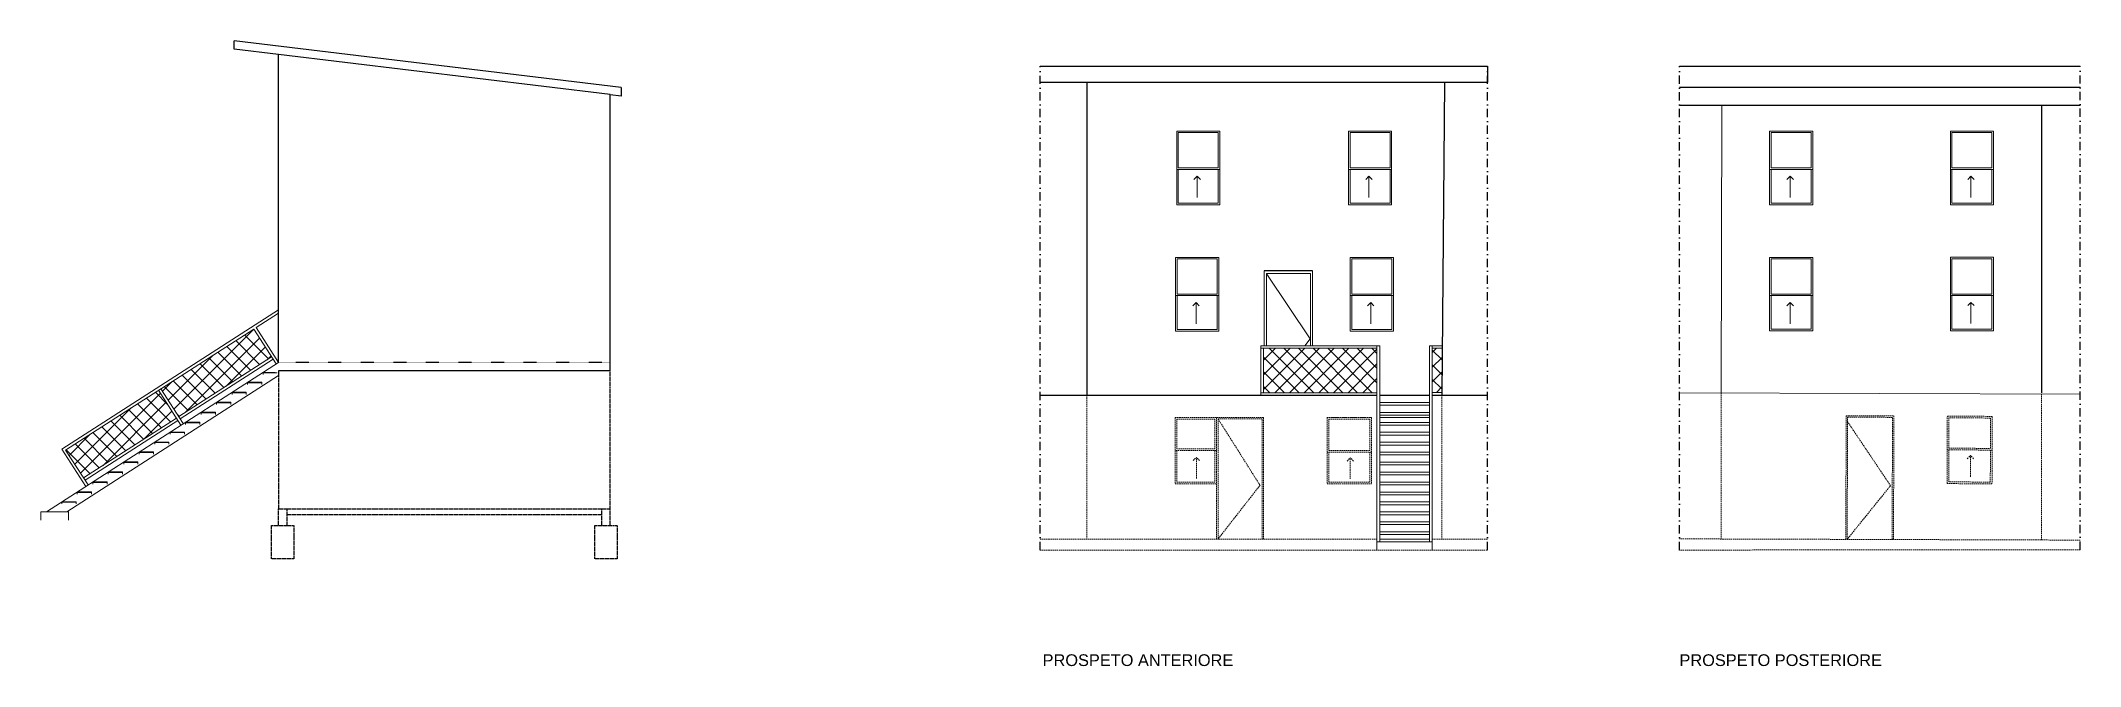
# Model space of a CAD drawing. Header units: centimetres. Extents: x -3748 to 36104, y 2014 to 15840.
# Drawn here: x -2188 to 1502, y 6895 to 8026 of the extents above; entities that cross this region are included whole.
import ezdxf

# ---------------------------------------------------------------- set-up
doc = ezdxf.new("R2010")
doc.units = ezdxf.units.CM
doc.header["$MEASUREMENT"] = 0
for name, pattern in [('ACAD_ISO02W100', [15, 12, -3]), ('ACAD_ISO03W100', [30, 12, -18]), ('DASHDOT', [1, 0.5, -0.25, 0, -0.25]), ('HIDDEN', [0.375, 0.25, -0.125])]:
    doc.linetypes.add(name, pattern=pattern)
for name, color, linetype, lineweight in [('Arredi', 3, 'Continuous', 15), ('Dettagli', 3, 'Continuous', 18), ('Muri esterni', 1, 'Continuous', 30), ('Muri interni', 1, 'Continuous', 25), ('riempimento', 61, 'Continuous', 5), ('S.Finestre', 6, 'Continuous', 30), ('Scale', 3, 'Continuous', 18), ('Tetto', 1, 'Continuous', 30), ('tratto punto', 240, 'DASHDOT', 25)]:
    doc.layers.add(name, color=color, linetype=linetype, lineweight=lineweight)
doc.layers.add('Porte', color=2, linetype='Continuous')
doc.styles.get("Standard").update_dxf_attribs({"font": 'Arial.ttf'})

msp = doc.modelspace()

# ---------------------------------------------------------------- texts
at = {"layer": 'Arredi', "color": 0, "char_height": 21.162, "attachment_point": 1}
for s, insert in [('PROSPETO ANTERIORE', (-375.7, 6916.6)), ('PROSPETO POSTERIORE', (776.5, 6916.6))]:
    msp.add_mtext_dynamic_manual_height_columns(s, width=414.248, gutter_width=1, heights=[0], dxfattribs=dict(at, insert=insert))

# ---------------------------------------------------------------- hatches: boundary and pattern name
at = {"layer": 'Porte'}
h = msp.add_hatch(dxfattribs=at)
h.set_pattern_fill('ANSI37', color=256, scale=150)
h.paths.add_polyline_path([(-1770.6, 7454.3), (-1803, 7504.7), (-1971, 7396.7), (-1938.7, 7346.3)])
h = msp.add_hatch(dxfattribs=at)
h.set_pattern_fill('ANSI37', color=256, scale=150)
h.paths.add_polyline_path([(-1942.9, 7343.6), (-1975.3, 7394), (-2143.3, 7285.9), (-2110.9, 7235.5)])
at = {"layer": 'riempimento'}
h = msp.add_hatch(dxfattribs=at)
h.set_pattern_fill('ANSI37', color=256, scale=150)
h.paths.add_polyline_path([(23.7, 7470.1), (23.7, 7389.5), (229.1, 7389.5), (229.1, 7470.1)])
h = msp.add_hatch(dxfattribs=at)
h.set_pattern_fill('ANSI37', color=256, scale=150)
h.paths.add_polyline_path([(347.2, 7470.1), (329.1, 7470.1), (329.1, 7390), (346.5, 7390)])

# ---------------------------------------------------------------- linework, layer by layer
at = {"layer": 'Arredi', "linetype": 'HIDDEN', "ltscale": 10}
for p, q in [((-295.9, 7385), (-295.9, 7125)), ((346.5, 7385), (346.5, 7125)), ((852.2, 7389.5), (852.2, 7125.3)), ((1431.5, 7122.9), (1431.5, 7387.1)), ((-135.9, 7345), (24.1, 7345)), ((-135.9, 7345), (-135.9, 7225)), ((-60.9, 7345), (-60.9, 7125)), ((24.1, 7345), (24.1, 7125)), ((138.7, 7345), (218.7, 7345)), ((139.1, 7345), (219.1, 7345)), ((139.1, 7345), (139.1, 7225)), ((219.1, 7345), (219.1, 7225)), ((1078.2, 7347.9), (1164.6, 7347.6)), ((1261.1, 7347.2), (1342.4, 7346.8)), ((-132.9, 7342), (-132.9, 7288)), ((-132.9, 7342), (-63.9, 7342)), ((-63.9, 7342), (-63.9, 7288)), ((142.1, 7342), (142.1, 7285)), ((142.1, 7342), (216.1, 7342)), ((216.1, 7342), (216.1, 7285)), ((-132.9, 7285), (-132.9, 7228)), ((-63.9, 7285), (-63.9, 7228)), ((142.1, 7282), (142.1, 7228)), ((216.1, 7282), (216.1, 7228)), ((-135.9, 7225), (-60.9, 7225)), ((-132.9, 7228), (-63.9, 7228)), ((139.1, 7225), (219.1, 7225)), ((142.1, 7228), (216.1, 7228)), ((-380.4, 7125), (229.1, 7125)), ((329.1, 7125), (429.2, 7125)), ((-380.4, 7105), (429.2, 7105))]:
    msp.add_line(p, q, dxfattribs=at)
at = {"layer": 'Arredi', "linetype": 'HIDDEN', "lineweight": 0, "ltscale": 10}
for p, q in [((1078.2, 7347.9), (1077.3, 7124.4)), ((1164.6, 7347.6), (1163.6, 7124)), ((1260.6, 7225.2), (1261.1, 7347.2)), ((1264.1, 7344.1), (1263.9, 7289.2)), ((1339.3, 7343.8), (1264.1, 7344.1)), ((1339.3, 7343.8), (1339.1, 7288.9)), ((1342.4, 7346.8), (1341.9, 7224.9)), ((1263.9, 7286.2), (1263.6, 7228.3)), ((1339.1, 7285.9), (1338.8, 7228)), ((1341.9, 7224.9), (1260.6, 7225.2)), ((1338.8, 7228), (1263.6, 7228.3)), ((1501.5, 7123.1), (776.5, 7125.3)), ((1501.5, 7105.6), (776.5, 7105.1))]:
    msp.add_line(p, q, dxfattribs=at)
for points in [[(1161.1, 7124.1), (1162, 7345), (1080.7, 7345.4), (1079.8, 7124.4)], [(-58.4, 7342.5), (17.6, 7222.2), (-58.4, 7125)], [(1079.8, 7338.3), (1158.3, 7221.5), (1079.8, 7124.4)], [(-103.4, 7266.9), (-97.6, 7272.7)], [(-97.6, 7234.3), (-97.6, 7272.7)], [(-91.9, 7266.9), (-97.6, 7272.7)], [(175.1, 7266.1), (180.9, 7271.9)], [(180.9, 7233.6), (180.9, 7271.9)], [(186.7, 7266.1), (180.9, 7271.9)], [(1260.8, 7286.2), (1342.1, 7285.9)], [(1263.9, 7289.2), (1339.1, 7288.9)], [(1297.1, 7270.2), (1302.9, 7276)], [(1302.9, 7237.7), (1302.9, 7276)], [(1308.7, 7270.2), (1302.9, 7276)]]:
    msp.add_lwpolyline(points, dxfattribs=at)
at = {"layer": 'Arredi', "linetype": 'HIDDEN', "ltscale": 10}
for points in [[(21.6, 7125), (21.6, 7342.5), (-58.4, 7342.5), (-58.4, 7125)], [(-60.9, 7285), (-135.9, 7285)], [(-63.9, 7288), (-132.9, 7288)], [(219.1, 7282), (139.1, 7282)], [(216.1, 7285), (142.1, 7285)]]:
    msp.add_lwpolyline(points, dxfattribs=at)
at = {"layer": 'Dettagli'}
for p, q in [((234.1, 7474.6), (18.9, 7474.6)), ((18.9, 7474.6), (18.9, 7385)), ((229.1, 7470.1), (18.9, 7470.1)), ((23.7, 7389.5), (23.7, 7470.1)), ((347.2, 7474.5), (329.1, 7474.5)), ((347.2, 7470.1), (329.1, 7470.1)), ((229.1, 7389.5), (18.9, 7389.5))]:
    msp.add_line(p, q, dxfattribs=at)
at = {"layer": 'Muri esterni'}
for p, q in [((-1838.2, 8010.7), (-1838.2, 8025.8)), ((-1758.2, 7444.4), (-1758.2, 8001)), ((-1138.2, 7941.2), (-1138.2, 7925.9)), ((-295.9, 7950.3), (-295.9, 7385)), ((351.4, 7950.3), (346.5, 7385)), ((-1158.2, 7429.4), (-1158.2, 7928.5)), ((1431.2, 7909), (1431.5, 7389.5)), ((-380.4, 7385), (229.1, 7385)), ((234.1, 7385), (324.1, 7385)), ((329.1, 7385), (429.2, 7385))]:
    msp.add_line(p, q, dxfattribs=at)
at = {"layer": 'Muri esterni', "lineweight": 0}
for p, q in [((853.2, 7909), (852.2, 7389.5)), ((1501.5, 7387.1), (776.5, 7389.5))]:
    msp.add_line(p, q, dxfattribs=at)
at = {"layer": 'Muri esterni', "linetype": 'ACAD_ISO02W100', "ltscale": 0.3}
for p, q in [((-1758.2, 7429.4), (-1758.2, 7179.4)), ((-1158.2, 7149.4), (-1158.2, 7429.4)), ((-1758.2, 7149.4), (-1758.2, 7179.4)), ((-1758.2, 7179.4), (-1743.2, 7179.4)), ((-1743.2, 7179.4), (-1173.2, 7179.4)), ((-1743.2, 7179.4), (-1743.2, 7149.4)), ((-1743.2, 7169.4), (-1173.2, 7169.4)), ((-1173.2, 7149.4), (-1173.2, 7179.4)), ((-1173.2, 7179.4), (-1158.2, 7179.4))]:
    msp.add_line(p, q, dxfattribs=at)
at = {"layer": 'Muri esterni'}
for points in [[(-1138.2, 7941.2), (-1838.2, 8025.8)], [(-1758.2, 8001), (-1838.2, 8010.7)], [(-1158.2, 7928.5), (-1758.2, 8001)], [(-380.4, 7980.2), (429.2, 7980.2), (429.2, 7950.3), (-380.4, 7950.3)], [(776.5, 7980.2), (1501.5, 7980.2)], [(1501.5, 7941.2), (776.5, 7941.2)], [(-1138.2, 7925.9), (-1158.2, 7928.3)]]:
    msp.add_lwpolyline(points, dxfattribs=at)
at = {"layer": 'Muri esterni', "linetype": 'ACAD_ISO02W100', "ltscale": 0.3}
for points in [[(-1770.7, 7149.4), (-1730.7, 7149.4), (-1730.7, 7089.4), (-1770.7, 7089.4)], [(-1185.7, 7149.4), (-1145.7, 7149.4), (-1145.7, 7089.4), (-1185.7, 7089.4)]]:
    msp.add_lwpolyline(points, close=True, dxfattribs=at)
at = {"layer": 'Muri interni', "ltscale": 0.01}
msp.add_line((-1158.2, 7429.4), (-1758.2, 7429.4), dxfattribs=at)
at = {"layer": 'Muri interni', "linetype": 'ACAD_ISO03W100', "ltscale": 0.01}
msp.add_lwpolyline([(-1158.2, 7444.4), (-1758.2, 7444.4)], dxfattribs=at)
at = {"layer": 'Porte', "lineweight": 0}
for p, q in [((25.2, 7609.9), (25.2, 7474.6)), ((112.6, 7609.9), (112.6, 7474.6))]:
    msp.add_line(p, q, dxfattribs=at)
at = {"layer": 'Porte'}
msp.add_line((112.6, 7609.9), (25.2, 7609.9), dxfattribs=at)
at = {"layer": 'Porte', "lineweight": 0}
for points in [[(29.2, 7474.6), (29.2, 7605.3), (108.8, 7605.3), (108.8, 7474.6)], [(30.1, 7604), (108.6, 7487.1), (98.5, 7474.6)]]:
    msp.add_lwpolyline(points, dxfattribs=at)
at = {"layer": 'riempimento'}
for p, q in [((177.6, 7731.3), (177.6, 7729.5)), ((-135.1, 7501.1), (-135.1, 7501.1)), ((180.8, 7501.1), (180.8, 7501.1))]:
    msp.add_line(p, q, dxfattribs=at)
at = {"layer": 'S.Finestre', "lineweight": 0}
for p, q in [((-133.2, 7862.4), (-133.2, 7729.5)), ((-133.2, 7862.4), (-55.1, 7862.4)), ((-130.3, 7859.8), (-58.1, 7859.8)), ((-130.3, 7859.8), (-130.3, 7804.6)), ((-58.1, 7859.8), (-58.1, 7804.6)), ((-55.1, 7862.4), (-55.1, 7729.5)), ((177.6, 7862.4), (177.6, 7729.5)), ((177.6, 7862.4), (255.7, 7862.4)), ((180.6, 7859.8), (252.8, 7859.8)), ((180.6, 7859.8), (180.6, 7804.6)), ((252.8, 7859.8), (252.8, 7804.6)), ((255.7, 7862.4), (255.7, 7729.5)), ((939.6, 7862.4), (939.6, 7729.5)), ((939.6, 7862.4), (1017.6, 7862.4)), ((942.5, 7859.8), (1014.7, 7859.8)), ((942.5, 7859.8), (942.5, 7804.6)), ((1014.7, 7859.8), (1014.7, 7804.6)), ((1017.6, 7862.4), (1017.6, 7729.5)), ((1266.6, 7862.4), (1266.6, 7729.5)), ((1266.6, 7862.4), (1344.6, 7862.4)), ((1269.5, 7859.8), (1341.7, 7859.8)), ((1269.5, 7859.8), (1269.5, 7804.6)), ((1341.7, 7859.8), (1341.7, 7804.6)), ((1344.6, 7862.4), (1344.6, 7729.5)), ((-130.3, 7804.6), (-130.3, 7796)), ((-130.3, 7793.4), (-130.3, 7732.4)), ((-58.1, 7804.6), (-58.1, 7796)), ((-58.1, 7793.4), (-58.1, 7732.4)), ((180.6, 7804.6), (180.6, 7796)), ((180.6, 7793.4), (180.6, 7732.4)), ((252.8, 7804.6), (252.8, 7796)), ((252.8, 7793.4), (252.8, 7732.4)), ((942.5, 7804.6), (942.5, 7796)), ((942.5, 7793.4), (942.5, 7732.4)), ((1014.7, 7804.6), (1014.7, 7796)), ((1014.7, 7793.4), (1014.7, 7732.4)), ((1269.5, 7804.6), (1269.5, 7796)), ((1269.5, 7793.4), (1269.5, 7732.4)), ((1341.7, 7804.6), (1341.7, 7796)), ((1341.7, 7793.4), (1341.7, 7732.4)), ((-133.2, 7729.5), (-55.1, 7729.5)), ((-130.3, 7732.4), (-58.1, 7732.4)), ((177.6, 7729.5), (255.7, 7729.5)), ((180.6, 7732.4), (252.8, 7732.4)), ((939.6, 7729.5), (1017.6, 7729.5)), ((942.5, 7732.4), (1014.7, 7732.4)), ((1266.6, 7729.5), (1344.6, 7729.5)), ((1269.5, 7732.4), (1341.7, 7732.4)), ((-135.1, 7634.1), (-135.1, 7501.1)), ((-135.1, 7634.1), (-57, 7634.1)), ((-132.2, 7631.5), (-60, 7631.5)), ((-132.2, 7631.5), (-132.2, 7576.3)), ((-60, 7631.5), (-60, 7576.3)), ((-57, 7634.1), (-57, 7501.1)), ((180.8, 7634.1), (180.8, 7501.1)), ((180.8, 7634.1), (258.9, 7634.1)), ((183.7, 7631.5), (255.9, 7631.5)), ((183.7, 7631.5), (183.7, 7576.3)), ((255.9, 7631.5), (255.9, 7576.3)), ((258.9, 7634.1), (258.9, 7501.1)), ((939.6, 7634.3), (939.6, 7501.4)), ((939.6, 7634.3), (1017.6, 7634.3)), ((942.5, 7631.7), (1014.7, 7631.7)), ((942.5, 7631.7), (942.5, 7576.5)), ((1014.7, 7631.7), (1014.7, 7576.5)), ((1017.6, 7634.3), (1017.6, 7501.4)), ((1266.6, 7634.4), (1266.6, 7501.5)), ((1266.6, 7634.4), (1344.6, 7634.4)), ((1269.5, 7631.8), (1341.7, 7631.8)), ((1269.5, 7631.8), (1269.5, 7576.6)), ((1341.7, 7631.8), (1341.7, 7576.6)), ((1344.6, 7634.4), (1344.6, 7501.5)), ((-132.2, 7576.3), (-132.2, 7567.7)), ((-132.2, 7565.1), (-132.2, 7504.1)), ((-60, 7576.3), (-60, 7567.7)), ((-60, 7565.1), (-60, 7504.1)), ((183.7, 7576.3), (183.7, 7567.7)), ((183.7, 7565.1), (183.7, 7504.1)), ((255.9, 7576.3), (255.9, 7567.7)), ((255.9, 7565.1), (255.9, 7504.1)), ((942.5, 7576.5), (942.5, 7567.9)), ((942.5, 7565.3), (942.5, 7504.3)), ((1014.7, 7576.5), (1014.7, 7567.9)), ((1014.7, 7565.3), (1014.7, 7504.3)), ((1269.5, 7576.6), (1269.5, 7568)), ((1269.5, 7565.4), (1269.5, 7504.4)), ((1341.7, 7576.6), (1341.7, 7568)), ((1341.7, 7565.4), (1341.7, 7504.4)), ((-135.1, 7501.1), (-57, 7501.1)), ((-132.2, 7504.1), (-60, 7504.1)), ((180.8, 7501.1), (258.9, 7501.1)), ((183.7, 7504.1), (255.9, 7504.1)), ((939.6, 7501.4), (1017.6, 7501.4)), ((942.5, 7504.3), (1014.7, 7504.3)), ((1266.6, 7501.5), (1344.6, 7501.5)), ((1269.5, 7504.4), (1341.7, 7504.4))]:
    msp.add_line(p, q, dxfattribs=at)
for points in [[(-55.1, 7793.4), (-133.2, 7793.4)], [(-58.1, 7796), (-130.3, 7796)], [(255.7, 7793.4), (177.6, 7793.4)], [(252.8, 7796), (180.6, 7796)], [(1017.6, 7793.4), (939.6, 7793.4)], [(1014.7, 7796), (942.5, 7796)], [(1344.6, 7793.4), (1266.6, 7793.4)], [(1341.7, 7796), (1269.5, 7796)], [(-101.9, 7775), (-96.1, 7780.8)], [(-96.1, 7742.5), (-96.1, 7780.8)], [(-90.3, 7775), (-96.1, 7780.8)], [(208.9, 7775), (214.7, 7780.8)], [(214.7, 7742.5), (214.7, 7780.8)], [(220.5, 7775), (214.7, 7780.8)], [(970.9, 7775), (976.7, 7780.8)], [(976.7, 7742.5), (976.7, 7780.8)], [(982.5, 7775), (976.7, 7780.8)], [(1297.9, 7775), (1303.7, 7780.8)], [(1303.7, 7742.5), (1303.7, 7780.8)], [(1309.5, 7775), (1303.7, 7780.8)], [(-57, 7565.1), (-135.1, 7565.1)], [(-60, 7567.7), (-132.2, 7567.7)], [(258.9, 7565.1), (180.8, 7565.1)], [(255.9, 7567.7), (183.7, 7567.7)], [(1017.6, 7565.3), (939.6, 7565.3)], [(1014.7, 7567.9), (942.5, 7567.9)], [(1344.6, 7565.4), (1266.6, 7565.4)], [(1341.7, 7568), (1269.5, 7568)], [(-103.8, 7546.7), (-98, 7552.5)], [(-98, 7514.1), (-98, 7552.5)], [(-92.2, 7546.7), (-98, 7552.5)], [(212.1, 7546.7), (217.9, 7552.5)], [(217.9, 7514.1), (217.9, 7552.5)], [(223.7, 7546.7), (217.9, 7552.5)], [(970.9, 7546.9), (976.7, 7552.7)], [(976.7, 7514.4), (976.7, 7552.7)], [(982.5, 7546.9), (976.7, 7552.7)], [(1297.9, 7547), (1303.7, 7552.8)], [(1303.7, 7514.5), (1303.7, 7552.8)], [(1309.5, 7547), (1303.7, 7552.8)]]:
    msp.add_lwpolyline(points, dxfattribs=at)
at = {"layer": 'Scale'}
for p, q in [((-1758.2, 7539.4), (-2150.2, 7287.4)), ((-1758.2, 7533.5), (-1798.8, 7507.4)), ((-1803, 7504.7), (-2143.3, 7285.9)), ((-1770.6, 7454.3), (-1938.7, 7346.3)), ((229.1, 7474.6), (234.1, 7474.6)), ((324.1, 7474.5), (329.1, 7474.5)), ((-1758.2, 7444.4), (-2178.2, 7174.4)), ((-1758.2, 7420.7), (-2141.3, 7174.4)), ((-1767.9, 7450.1), (-1935.9, 7342.1)), ((-1786.2, 7425.4), (-1760.4, 7425.4)), ((-1782.2, 7426.4), (-1764.4, 7426.4)), ((-1842.2, 7389.4), (-1816.4, 7389.4)), ((-1838.2, 7390.4), (-1820.4, 7390.4)), ((-1814.2, 7407.4), (-1788.4, 7407.4)), ((-1810.2, 7408.4), (-1792.4, 7408.4)), ((329.1, 7390), (346.5, 7390)), ((-1942.9, 7343.6), (-2110.9, 7235.5)), ((-1898.2, 7353.4), (-1872.4, 7353.4)), ((-1894.2, 7354.4), (-1876.4, 7354.4)), ((-1870.2, 7371.4), (-1844.4, 7371.4)), ((-1866.2, 7372.4), (-1848.4, 7372.4)), ((234.1, 7372), (324.1, 7372)), ((234.1, 7367), (324.1, 7367)), ((234.1, 7354), (324.1, 7354)), ((234.1, 7349), (324.1, 7349)), ((234.1, 7345), (324.1, 7345)), ((314.1, 7345), (244.1, 7345)), ((-1940.2, 7339.4), (-2108.2, 7231.3)), ((-1954.2, 7317.4), (-1928.4, 7317.4)), ((-1950.2, 7318.4), (-1932.4, 7318.4)), ((-1926.2, 7335.4), (-1900.4, 7335.4)), ((-1922.2, 7336.4), (-1904.4, 7336.4)), ((234.1, 7336), (324.1, 7336)), ((234.1, 7331), (324.1, 7331)), ((234.1, 7318), (324.1, 7318)), ((234.1, 7313), (324.1, 7313)), ((-2010.2, 7281.4), (-1984.4, 7281.4)), ((-2006.2, 7282.4), (-1988.4, 7282.4)), ((-1982.2, 7299.4), (-1956.4, 7299.4)), ((-1978.2, 7300.4), (-1960.4, 7300.4)), ((234.1, 7300), (324.1, 7300)), ((234.1, 7295), (324.1, 7295)), ((234.1, 7282), (324.1, 7282)), ((234.1, 7277), (324.1, 7277)), ((-2066.2, 7245.4), (-2040.4, 7245.4)), ((-2062.2, 7246.4), (-2044.4, 7246.4)), ((-2038.2, 7263.4), (-2012.4, 7263.4)), ((-2034.2, 7264.4), (-2016.4, 7264.4)), ((234.1, 7264), (324.1, 7264)), ((234.1, 7259), (324.1, 7259)), ((234.1, 7246), (324.1, 7246)), ((234.1, 7241), (324.1, 7241)), ((-2122.2, 7209.4), (-2096.4, 7209.4)), ((-2118.2, 7210.4), (-2100.4, 7210.4)), ((-2094.2, 7227.4), (-2068.4, 7227.4)), ((-2090.2, 7228.4), (-2072.4, 7228.4)), ((234.1, 7228), (324.1, 7228)), ((234.1, 7223), (324.1, 7223)), ((234.1, 7210), (324.1, 7210)), ((234.1, 7205), (324.1, 7205)), ((-2150.2, 7191.4), (-2124.4, 7191.4)), ((-2146.2, 7192.4), (-2128.4, 7192.4)), ((234.1, 7192), (324.1, 7192)), ((234.1, 7187), (324.1, 7187)), ((234.1, 7174), (324.1, 7174)), ((234.1, 7169), (324.1, 7169)), ((234.1, 7156), (324.1, 7156)), ((234.1, 7151), (324.1, 7151)), ((234.1, 7138), (324.1, 7138)), ((234.1, 7133), (324.1, 7133)), ((324.1, 7125), (234.1, 7125)), ((229.1, 7120), (329.1, 7120))]:
    msp.add_line(p, q, dxfattribs=at)
for points in [[(-1762.5, 7441.7), (-1803, 7504.7)], [(-1758.2, 7444.4), (-1798.8, 7507.4)], [(229.1, 7105), (229.1, 7474.6)], [(234.1, 7120), (234.1, 7474.6)], [(324.1, 7120), (324.1, 7474.5)], [(329.1, 7105), (329.1, 7474.5)], [(-1786.2, 7422.4), (-1786.2, 7426.4), (-1782.2, 7426.4)], [(-1975.3, 7394), (-1934.7, 7331)], [(-1971, 7396.7), (-1930.5, 7333.7)], [(-1842.2, 7386.4), (-1842.2, 7390.4), (-1838.2, 7390.4)], [(-1816.4, 7386.4), (-1816.4, 7390.4), (-1820.4, 7390.4)], [(-1814.2, 7404.4), (-1814.2, 7408.4), (-1810.2, 7408.4)], [(-1788.4, 7404.4), (-1788.4, 7408.4), (-1792.4, 7408.4)], [(-1898.2, 7350.4), (-1898.2, 7354.4), (-1894.2, 7354.4)], [(-1872.4, 7350.4), (-1872.4, 7354.4), (-1876.4, 7354.4)], [(-1870.2, 7368.4), (-1870.2, 7372.4), (-1866.2, 7372.4)], [(-1844.4, 7368.4), (-1844.4, 7372.4), (-1848.4, 7372.4)], [(-1954.2, 7314.4), (-1954.2, 7318.4), (-1950.2, 7318.4)], [(-1928.4, 7314.4), (-1928.4, 7318.4), (-1932.4, 7318.4)], [(-1926.2, 7332.4), (-1926.2, 7336.4), (-1922.2, 7336.4)], [(-1900.4, 7332.4), (-1900.4, 7336.4), (-1904.4, 7336.4)], [(-2150.2, 7287.4), (-2107, 7220.2)], [(-2143.3, 7285.9), (-2102.8, 7222.9)], [(-2010.2, 7278.4), (-2010.2, 7282.4), (-2006.2, 7282.4)], [(-1984.4, 7278.4), (-1984.4, 7282.4), (-1988.4, 7282.4)], [(-1982.2, 7296.4), (-1982.2, 7300.4), (-1978.2, 7300.4)], [(-1956.4, 7296.4), (-1956.4, 7300.4), (-1960.4, 7300.4)], [(-2066.2, 7242.4), (-2066.2, 7246.4), (-2062.2, 7246.4)], [(-2040.4, 7242.4), (-2040.4, 7246.4), (-2044.4, 7246.4)], [(-2038.2, 7260.4), (-2038.2, 7264.4), (-2034.2, 7264.4)], [(-2012.4, 7260.4), (-2012.4, 7264.4), (-2016.4, 7264.4)], [(-2122.2, 7206.4), (-2122.2, 7210.4), (-2118.2, 7210.4)], [(-2096.4, 7206.4), (-2096.4, 7210.4), (-2100.4, 7210.4)], [(-2094.2, 7224.4), (-2094.2, 7228.4), (-2090.2, 7228.4)], [(-2068.4, 7224.4), (-2068.4, 7228.4), (-2072.4, 7228.4)], [(-2188.2, 7174.4), (-2138.2, 7174.4), (-2138.2, 7159.4)], [(-2188.2, 7174.4), (-2188.2, 7159.4)], [(-2150.2, 7188.4), (-2150.2, 7192.4), (-2146.2, 7192.4)], [(-2124.4, 7188.4), (-2124.4, 7192.4), (-2128.4, 7192.4)]]:
    msp.add_lwpolyline(points, dxfattribs=at)
at = {"layer": 'Tetto', "linetype": 'Continuous'}
msp.add_line((1501.5, 7909), (776.5, 7909), dxfattribs=at)
at = {"layer": 'tratto punto', "ltscale": 30}
for p, q in [((-380.4, 7105), (-380.4, 7980.2)), ((429.2, 7105), (429.2, 7980.2)), ((776.5, 7105.1), (776.5, 7980.2)), ((1501.5, 7105.6), (1501.5, 7980.2))]:
    msp.add_line(p, q, dxfattribs=at)

msp.set_redraw_order([(e.dxf.handle, doc.entitydb.next_handle()) for e in msp.query("TEXT MTEXT ATTDEF DIMENSION ARC_DIMENSION")])  # texts and dimensions are drawn at this point

doc.saveas('drawing.dxf')
